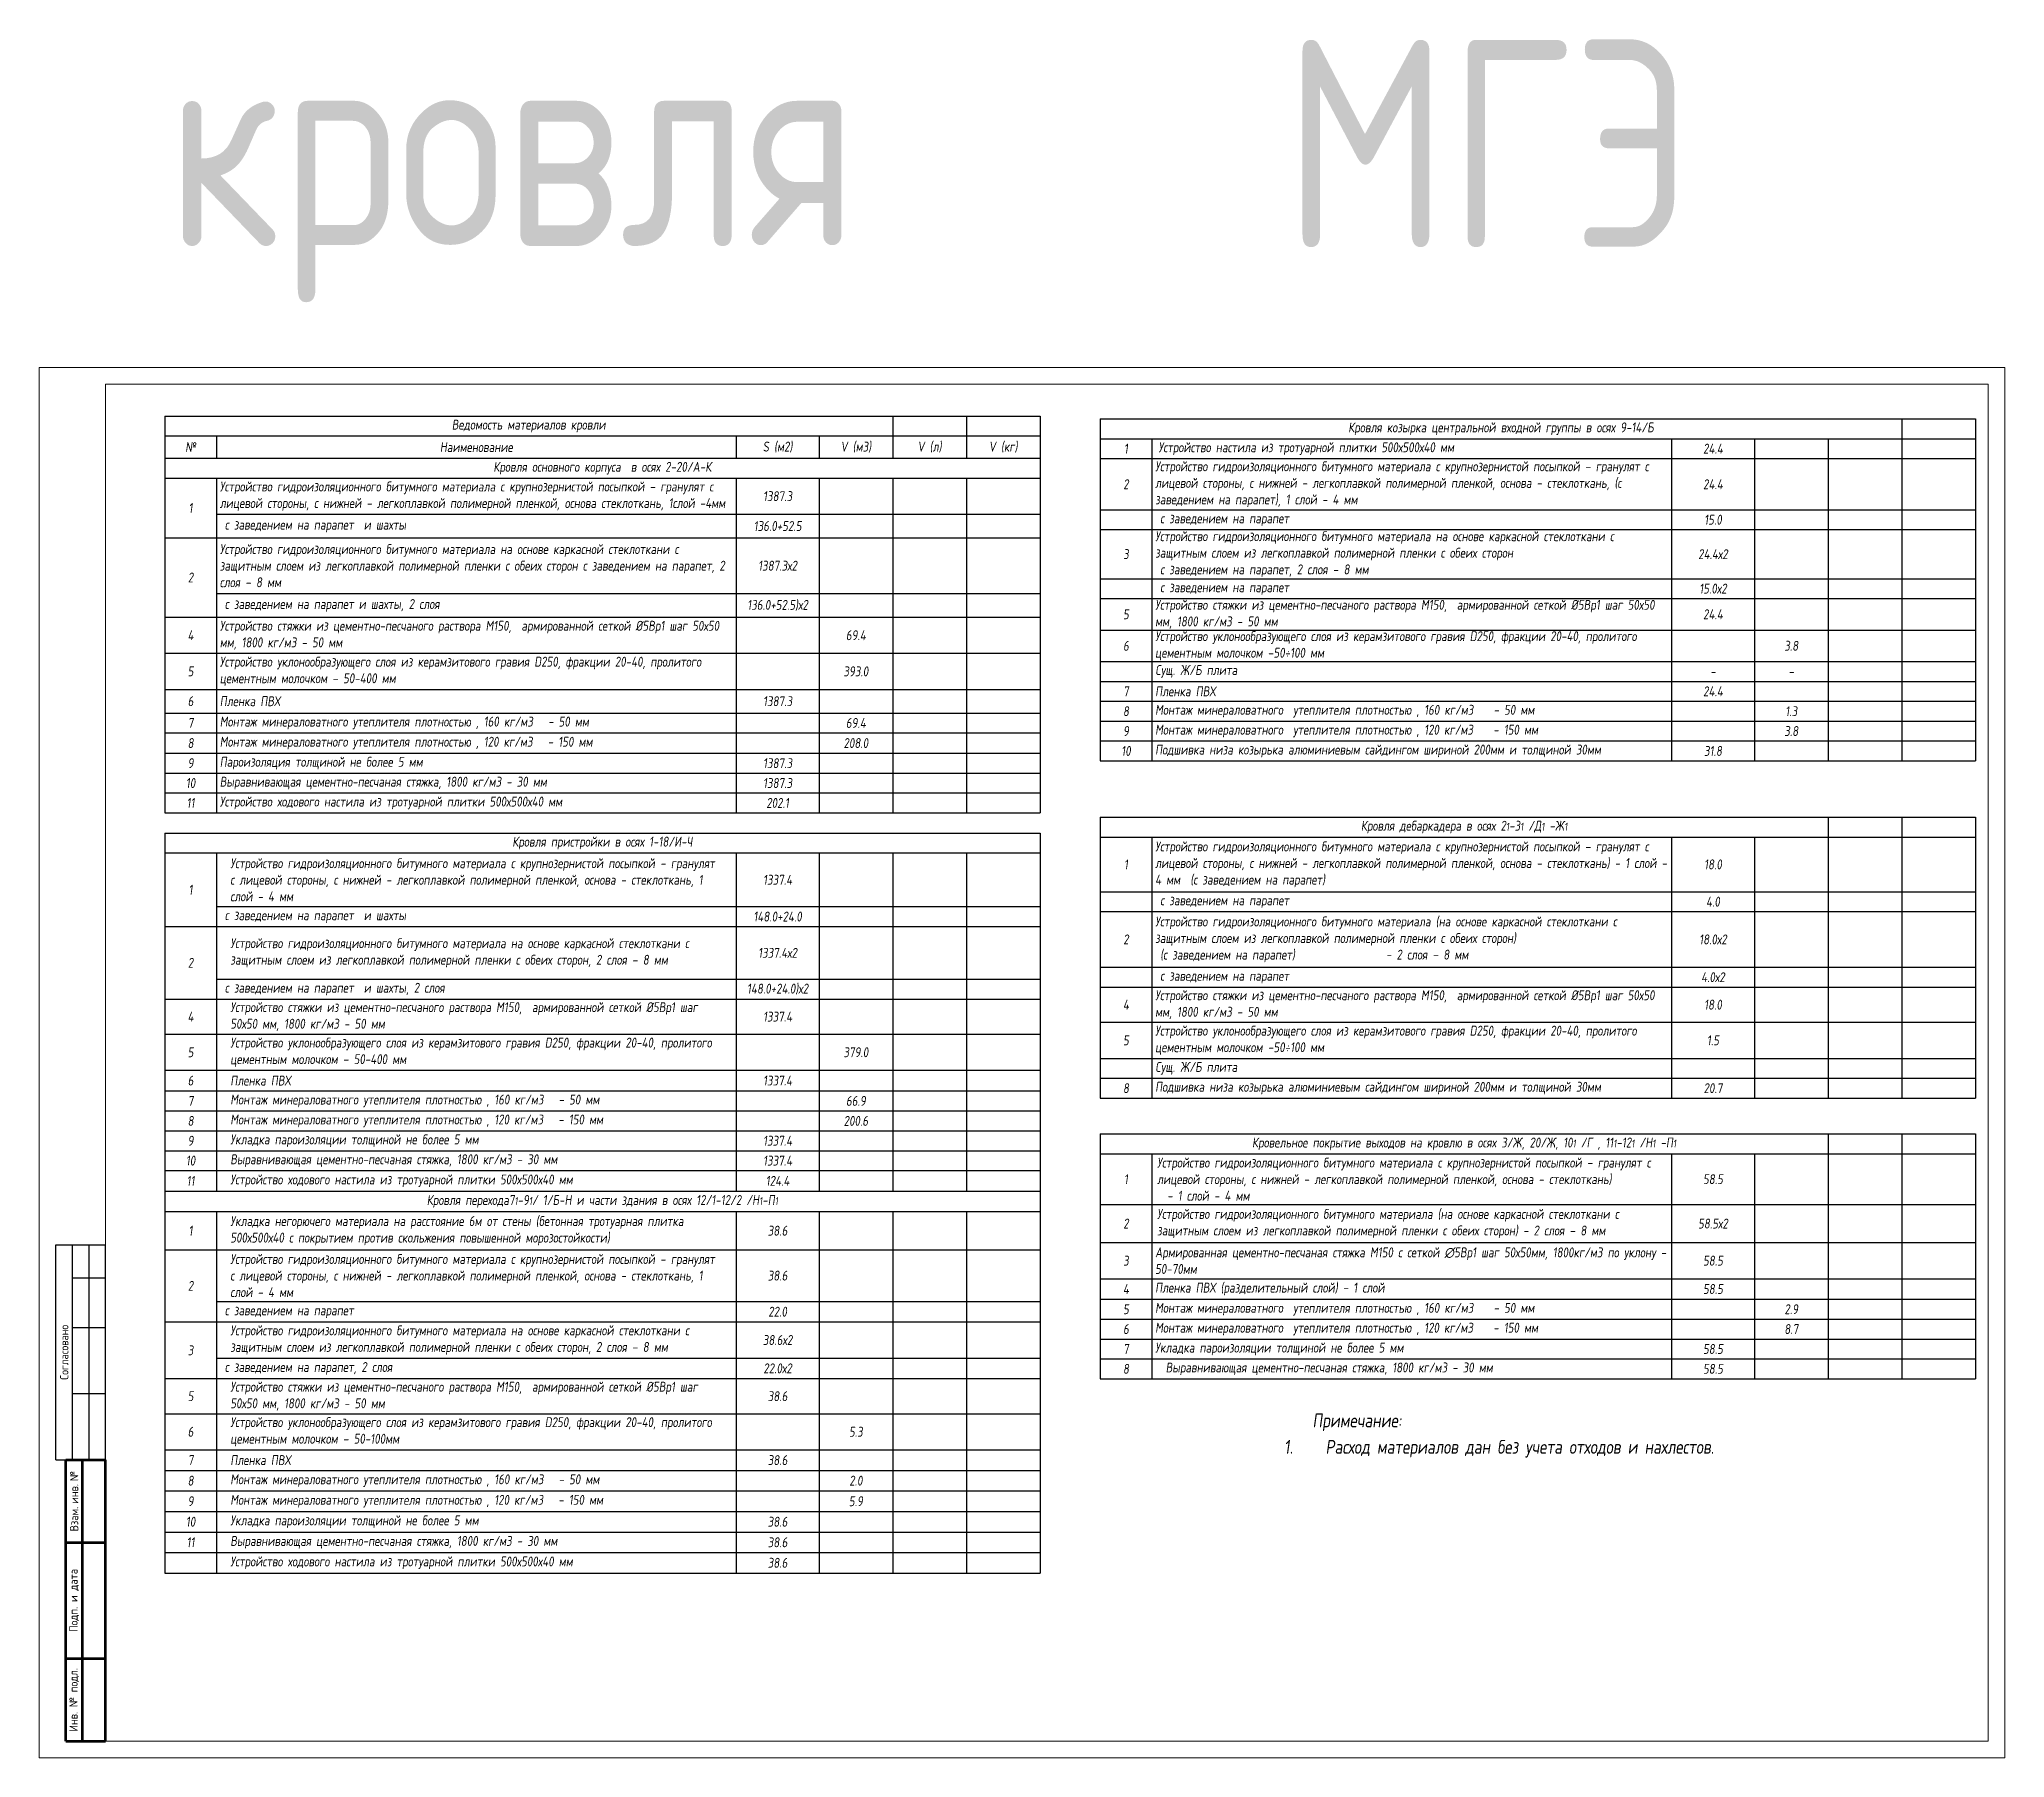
# Model space of a CAD drawing. Header units: millimetres. Extents: x 77165 to 11476408, y -193619 to 1121001.
# Drawn here: x 326028 to 385362, y 295456 to 347325 of the extents above; entities that cross this region are included whole.
import ezdxf

# ---------------------------------------------------------------- set-up
doc = ezdxf.new("R2010")
doc.units = ezdxf.units.MM
doc.layers.get('Defpoints').update_dxf_attribs({"color": 3})
doc.layers.add('!!ВК_Текст', color=7, linetype='Continuous')
doc.layers.add('11. Сплошная', color=7, linetype='Continuous', lineweight=9)
doc.styles.add('ISOCPEUR', font='isocpeur.ttf', dxfattribs={"width": 0.7, "height": 270})
doc.styles.add('ISOCPEUR_2', font='isocpeur.ttf', dxfattribs={"width": 0.9, "height": 300})
doc.styles.add('Архитект', font='isocpeur.ttf', dxfattribs={"width": 0.8, "oblique": 8})
doc.styles.add('М2', font='CS_Gost2304.shx')

msp = doc.modelspace()

# ---------------------------------------------------------------- texts
at = {"layer": '!!ВК_Текст', "insert": (363191.42267, 305844.81968), "char_height": 416.955, "width": 27281.7887489, "attachment_point": 1, "line_spacing_factor": 1.149209, "style": 'Архитект'}
msp.add_mtext('      Примечание:\\P\\pxi-3,l4,t4;1.^IРасход материалов дан без учета отходов и нахлестов.', dxfattribs=at)
at = {"color": 2, "lineweight": 35, "ltscale": 100, "style": 'М2'}
for s, p in [('МГЭ', (363601.08701, 341053.94607)), ('кровля', (329878.36104, 341086.08875))]:
    msp.add_text(s, height=6250, dxfattribs=at).set_placement(p)

# ---------------------------------------------------------------- blocks, each defined once
blk = doc.blocks.new('*T648')
at = {"layer": '11. Сплошная', "color": 0, "linetype": 'ByBlock', "lineweight": -2, "ltscale": 100, "transparency": 16777216}
for p, q in [((0, 0), (26425, 0)), ((0, 0), (0, -10325)), ((24201, 0), (24201, -10325)), ((26425, 0), (26425, -10325)), ((0, -600), (26425, -600)), ((1562, -600), (1562, -10325)), ((17252, -600), (17252, -10325)), ((19754, -600), (19754, -10325)), ((21978, -600), (21978, -10325)), ((0, -1200), (26425, -1200)), ((0, -2750), (26425, -2750)), ((0, -3340), (26425, -3340)), ((0, -4830), (26425, -4830)), ((0, -5420), (26425, -5420)), ((0, -6380), (26425, -6380)), ((0, -7325), (26425, -7325)), ((0, -7925), (26425, -7925)), ((0, -8525), (26425, -8525)), ((0, -9125), (26425, -9125)), ((0, -9725), (26425, -9725)), ((0, -10325), (26425, -10325))]:
    blk.add_line(p, q, dxfattribs=at)
at = {"layer": '11. Сплошная', "color": 0, "lineweight": 0, "ltscale": 100, "transparency": 16777216, "char_height": 300, "style": 'Архитект'}
for s, insert, width, attachment_point in [('Кровля козырка центральной входной группы в осях 9-14/Б', (12101, -300), 24001.22, 5), ('1', (781, -900), 1361.73, 5), ('Устройство настила из тротуарной плитки 500х500х40 мм', (1762, -900), 15290.36, 4), ('24.4', (18503, -900), 2302.27, 5), ('Устройство гидроизоляционного битумного материала с крупнозернистой посыпкой – гранулят с лицевой стороны, с нижней - легкоплавкой полимерной пленкой, основа - стеклоткань, (с заведением на парапет), 1 слой - 4 мм                    ', (1662, -1975), 15490.36, 4), ('2', (781, -1975), 1361.73, 5), ('24.4', (18503, -1975), 2302.27, 5), (' с заведением на парапет ', (1662, -3045), 15490.36, 4), ('15.0', (18503, -3045), 2302.27, 5), ('Устройство гидроизоляционного битумного материала на основе каркасной стеклоткани с защитным слоем из легкоплавкой полимерной пленки с обеих сторон^J с заведением на парапет, 2 слоя – 8 мм  ', (1662, -4085), 15490.36, 4), ('3', (781, -4085), 1361.73, 5), ('24.4х2', (18503, -4085), 2302.27, 5), (' с заведением на парапет ', (1662, -5125), 15490.36, 4), ('15.0х2', (18503, -5125), 2302.27, 5), ('5', (781, -5900), 1361.73, 5), ('Устройство стяжки из цементно-песчаного раствора М150,  армированной сеткой Ø5Вр1 шаг 50х50 мм, 1800 кг/м3 - 50 мм ', (1662, -5900), 15490.36, 4), ('24.4', (18503, -5900), 2302.27, 5), ('Устройство уклонообразующего слоя из керамзитового гравия D250, фракции 20-40, пролитого цементным молочком –50÷100 мм', (1662, -6852), 15490.36, 4), ('6', (781, -6852), 1361.73, 5), ('3.8', (20866, -6852), 2023.43, 5), ('Cущ. Ж/Б плита', (1662, -7625), 15490.36, 4), ('-', (18503, -7625), 2302.27, 5), ('-', (20866, -7625), 2023.43, 5), ('7', (781, -8225), 1361.73, 5), ('Пленка ПВХ', (1662, -8225), 15490.36, 4), ('24.4', (18503, -8225), 2302.27, 5), ('8', (781, -8825), 1361.73, 5), ('Монтаж минераловатного  утеплителя плотностью , 160 кг/м3    - 50 мм', (1662, -8825), 15490.36, 4), ('1.3', (20866, -8825), 2023.43, 5), ('9', (781, -9425), 1361.73, 5), ('Монтаж минераловатного  утеплителя плотностью , 120 кг/м3    - 150 мм', (1662, -9425), 15490.36, 4), ('3.8', (20866, -9425), 2023.43, 5), ('10', (781, -10025), 1361.73, 5), ('Подшивка низа козырька алюминиевым сайдингом шириной 200мм и толщиной 30мм', (1662, -10025), 15490.36, 4), ('31.8', (18503, -10025), 2302.27, 5)]:
    blk.add_mtext(s, dxfattribs=dict(at, insert=insert, width=width, attachment_point=attachment_point))
blk = doc.blocks.new('*T649')
at = {"layer": '11. Сплошная', "color": 0, "linetype": 'ByBlock', "lineweight": -2, "ltscale": 100, "transparency": 16777216}
for p, q in [((0, 0), (26425, 0)), ((0, 0), (0, -11978)), ((21978, 0), (21978, -1274)), ((24201, 0), (24201, -1274)), ((26425, 0), (26425, -11978)), ((0, -600), (26425, -600)), ((1562, -600), (1562, -1274)), ((17252, -600), (17252, -1274)), ((19754, -600), (19754, -1274)), ((0, -1274), (26425, -1274)), ((0, -1874), (26425, -1874)), ((1562, -1874), (1562, -11978)), ((17252, -1874), (17252, -11978)), ((19754, -1874), (19754, -11978)), ((21978, -1874), (21978, -11978)), ((24201, -1874), (24201, -11978)), ((1562, -2964), (26425, -2964)), ((0, -3677), (26425, -3677)), ((1562, -5357), (26425, -5357)), ((0, -6070), (26425, -6070)), ((0, -7160), (26425, -7160)), ((0, -8250), (26425, -8250)), ((0, -8964), (26425, -8964)), ((0, -9564), (26425, -9564)), ((0, -10178), (26425, -10178)), ((0, -10778), (26425, -10778)), ((0, -11378), (26425, -11378)), ((0, -11978), (26425, -11978))]:
    blk.add_line(p, q, dxfattribs=at)
at = {"layer": '11. Сплошная', "color": 0, "lineweight": 0, "ltscale": 100, "transparency": 16777216, "char_height": 300, "style": 'Архитект'}
for s, insert, width, attachment_point in [('Ведомость материалов кровли', (10989, -300), 21917.1, 5), ('№', (781, -937), 1501.04, 5), ('Наименование', (9407, -937), 15629.67, 5), ('S (м2)', (18503, -937), 2188.77, 5), ('V (м3)', (20866, -937), 1909.93, 5), ('V (л)', (23090, -937), 1909.93, 5), ('V (кг)', (25313, -937), 1909.93, 5), ('Кровля основного корпуса  в осях 2-20/А-К', (13212, -1574), 26363.95, 5), ('Устройство гидроизоляционного битумного материала с крупнозернистой посыпкой – гранулят с лицевой стороны, с нижней - легкоплавкой полимерной пленкой, основа стеклоткань, 1слой -4мм                    ', (1662, -2418), 15490.36, 4), ('1387.3', (18503, -2418), 2188.77, 5), ('1', (781, -2775), 1501.04, 5), (' с заведением на парапет  и шахты', (1662, -3320), 15490.36, 4), ('136.0+52.5', (18503, -3320), 2188.77, 5), ('Устройство гидроизоляционного битумного материала на основе каркасной стеклоткани с защитным слоем из легкоплавкой полимерной пленки с обеих сторон с заведением на парапет, 2 слоя – 8 мм  ', (1662, -4517), 15490.36, 4), ('2', (781, -4874), 1501.04, 5), ('1387.3х2', (18503, -4517), 2188.77, 5), (' с заведением на парапет и шахты, 2 слоя', (1662, -5714), 15490.36, 4), ('136.0+52.5)х2', (18503, -5714), 2188.77, 5), ('4', (781, -6616), 1501.04, 5), ('Устройство стяжки из цементно-песчаного раствора М150,  армированной сеткой Ø5Вр1 шаг 50х50 мм, 1800 кг/м3 - 50 мм ', (1662, -6616), 15490.36, 4), ('69.4', (20866, -6616), 1909.93, 5), ('5', (781, -7706), 1501.04, 5), ('Устройство уклонообразующего слоя из керамзитового гравия D250, фракции 20-40, пролитого цементным молочком – 50-400 мм', (1662, -7706), 15490.36, 4), ('393.0', (20866, -7706), 1909.93, 5), ('6', (781, -8607), 1501.04, 5), ('Пленка ПВХ', (1662, -8607), 15490.36, 4), ('1387.3', (18503, -8607), 2188.77, 5), ('7', (781, -9264), 1501.04, 5), ('Монтаж минераловатного утеплителя плотностью , 160 кг/м3   - 50 мм', (1662, -9264), 15490.36, 4), ('69.4', (20866, -9264), 1909.93, 5), ('8', (781, -9871), 1501.04, 5), ('Монтаж минераловатного утеплителя плотностью , 120 кг/м3   - 150 мм', (1662, -9871), 15490.36, 4), ('208.0', (20866, -9871), 1909.93, 5), ('9', (781, -10478), 1501.04, 5), ('Пароизоляция толщиной не более 5 мм', (1662, -10478), 15490.36, 4), ('1387.3', (18503, -10478), 2188.77, 5), ('10', (781, -11078), 1501.04, 5), ('Выравнивающая цементно-песчаная стяжка, 1800 кг/м3 - 30 мм', (1662, -11078), 15490.36, 4), ('1387.3', (18503, -11078), 2188.77, 5), ('11', (781, -11678), 1501.04, 5), ('Устройство ходового настила из тротуарной плитки 500х500х40 мм', (1662, -11678), 15490.36, 4), ('202.1', (18503, -11678), 2188.77, 5)]:
    blk.add_mtext(s, dxfattribs=dict(at, insert=insert, width=width, attachment_point=attachment_point))
blk = doc.blocks.new('*T650')
at = {"layer": '11. Сплошная', "color": 0, "linetype": 'ByBlock', "lineweight": -2, "ltscale": 100, "transparency": 16777216}
for p, q in [((0, 0), (26425, 0)), ((0, 0), (0, -8480)), ((21978, 0), (21978, -8480)), ((24201, 0), (24201, -8480)), ((26425, 0), (26425, -8480)), ((0, -600), (26425, -600)), ((1562, -600), (1562, -8480)), ((17252, -600), (17252, -8480)), ((19754, -600), (19754, -8480)), ((0, -2250), (26425, -2250)), ((0, -2850), (26425, -2850)), ((0, -4530), (26425, -4530)), ((0, -5130), (26425, -5130)), ((0, -6190), (26425, -6190)), ((0, -7280), (26425, -7280)), ((0, -7880), (26425, -7880)), ((0, -8480), (26425, -8480))]:
    blk.add_line(p, q, dxfattribs=at)
at = {"layer": '11. Сплошная', "color": 0, "lineweight": 0, "ltscale": 100, "transparency": 16777216, "char_height": 300}
for s, insert, width, attachment_point, style in [('Кровля дебаркадера в осях 2{\\H0.8x;1}-3{\\H0.8x;1} /Д{\\H0.8x;1} -Ж{\\H0.8x;1}', (10989, -300), 21917.1, 5, 'Архитект'), ('Устройство гидроизоляционного битумного материала с крупнозернистой посыпкой – гранулят с лицевой стороны, с нижней - легкоплавкой полимерной пленкой, основа - стеклоткань) - 1 слой - 4 мм  (с заведением на парапет)', (1662, -1425), 15490.36, 4, 'Архитект'), ('1', (781, -1425), 1501.04, 5, 'Архитект'), ('18.0', (18503, -1425), 2188.77, 5, 'Архитект'), (' с заведением на парапет ', (1662, -2550), 15490.36, 4, 'Архитект'), ('4.0', (18503, -2550), 2188.77, 5, 'Архитект'), ('2', (781, -3690), 1501.04, 5, 'Архитект'), ('{\\Q8;\\W0.8;Устройство гидроизоляционного битумного материала (на основе каркасной стеклоткани с защитным слоем из легкоплавкой полимерной пленки с обеих сторон)^J (с заведением на парапет)                  - 2 слоя – 8 мм  }', (1662, -3690), 15490.36, 4, 'ISOCPEUR'), ('18.0х2', (18503, -3690), 2188.77, 5, 'Архитект'), (' с заведением на парапет ', (1662, -4830), 15490.36, 4, 'Архитект'), ('4.0х2', (18503, -4830), 2188.77, 5, 'Архитект'), ('{\\Q8;\\W0.8;Устройство стяжки из цементно-песчаного раствора М150,  армированной сеткой Ø5Вр1 шаг 50х50 мм, 1800 кг/м3 - 50 мм}', (1662, -5660), 15490.36, 4, 'ISOCPEUR'), ('4', (781, -5660), 1501.04, 5, 'Архитект'), ('18.0', (18503, -5660), 2188.77, 5, 'Архитект'), ('{\\Q8;\\W0.8;Устройство уклонообразующего слоя из керамзитового гравия D250, фракции 20-40, пролитого цементным молочком –50÷100 мм}', (1662, -6735), 15490.36, 4, 'ISOCPEUR'), ('5', (781, -6735), 1501.04, 5, 'Архитект'), ('1.5', (18503, -6735), 2188.77, 5, 'Архитект'), ('Cущ. Ж/Б плита', (1662, -7580), 15490.36, 4, 'Архитект'), ('8', (781, -8180), 1501.04, 5, 'Архитект'), ('{\\Q8;\\W0.8;Подшивка низа козырька алюминиевым сайдингом шириной 200мм и толщиной 30мм}', (1662, -8180), 15490.36, 4, 'ISOCPEUR'), ('20.7', (18503, -8180), 2188.77, 5, 'Архитект')]:
    blk.add_mtext(s, dxfattribs=dict(at, insert=insert, width=width, attachment_point=attachment_point, style=style))
blk = doc.blocks.new('*T651')
at = {"layer": '11. Сплошная', "color": 0, "linetype": 'ByBlock', "lineweight": -2, "ltscale": 100, "transparency": 16777216}
for p, q in [((0, 0), (26425, 0)), ((0, 0), (0, -22337)), ((26425, 0), (26425, -22337)), ((0, -600), (26425, -600)), ((1562, -600), (1562, -10807)), ((17252, -600), (17252, -10807)), ((19754, -600), (19754, -10807)), ((21978, -600), (21978, -10807)), ((24201, -600), (24201, -10807)), ((1562, -2220), (26425, -2220)), ((0, -2820), (26425, -2820)), ((1562, -4410), (26425, -4410)), ((0, -5010), (26425, -5010)), ((0, -6070), (26425, -6070)), ((0, -7160), (26425, -7160)), ((0, -7780), (26425, -7780)), ((0, -8387), (26425, -8387)), ((0, -8987), (26425, -8987)), ((0, -9587), (26425, -9587)), ((0, -10187), (26425, -10187)), ((0, -10807), (26425, -10807)), ((0, -11427), (26425, -11427)), ((1562, -11427), (1562, -22337)), ((17252, -11427), (17252, -22337)), ((19754, -11427), (19754, -22337)), ((21978, -11427), (21978, -22337)), ((24201, -11427), (24201, -22337)), ((0, -12577), (26425, -12577)), ((1562, -14137), (26425, -14137)), ((0, -14757), (26425, -14757)), ((1562, -15847), (26425, -15847)), ((0, -16467), (26425, -16467)), ((0, -17527), (26425, -17527)), ((0, -18617), (26425, -18617)), ((0, -19237), (26425, -19237)), ((0, -19857), (26425, -19857)), ((0, -20477), (26425, -20477)), ((0, -21097), (26425, -21097)), ((0, -21717), (26425, -21717)), ((0, -22337), (26425, -22337))]:
    blk.add_line(p, q, dxfattribs=at)
at = {"layer": '11. Сплошная', "color": 0, "lineweight": 0, "ltscale": 100, "transparency": 16777216, "char_height": 300, "style": 'Архитект'}
for s, insert, width, attachment_point in [('Кровля пристройки в осях 1-18/И-Ч', (13212, -300), 26363.95, 5), ('Устройство гидроизоляционного битумного материала с крупнозернистой посыпкой – гранулят с лицевой стороны, с нижней - легкоплавкой полимерной пленкой, основа - стеклоткань, 1 слой - 4 мм                    ', (1980, -1410), 14854.36, 4), ('1', (781, -1710), 1501.04, 5), ('1337.4', (18503, -1410), 2188.77, 5), (' с заведением на парапет  и шахты', (1662, -2520), 15490.36, 4), ('148.0+24.0', (18503, -2520), 2188.77, 5), ('Устройство гидроизоляционного битумного материала на основе каркасной стеклоткани с защитным слоем из легкоплавкой полимерной пленки с обеих сторон, 2 слоя – 8 мм  ', (1980, -3615), 14854.36, 4), ('1337.4х2', (18503, -3615), 2188.77, 5), ('2', (781, -3915), 1501.04, 5), (' с заведением на парапет  и шахты, 2 слоя', (1662, -4710), 15490.36, 4), ('148.0+24.0)х2', (18503, -4710), 2188.77, 5), ('Устройство стяжки из цементно-песчаного раствора М150,  армированной сеткой Ø5Вр1 шаг 50х50 мм, 1800 кг/м3 - 50 мм ', (1980, -5540), 14854.36, 4), ('4', (781, -5540), 1501.04, 5), ('1337.4', (18503, -5540), 2188.77, 5), ('5', (781, -6615), 1501.04, 5), ('Устройство уклонообразующего слоя из керамзитового гравия D250, фракции 20-40, пролитого цементным молочком – 50-400 мм', (1980, -6615), 14854.36, 4), ('379.0', (20866, -6615), 1909.93, 5), ('6', (781, -7470), 1501.04, 5), ('Пленка ПВХ', (1980, -7470), 14854.36, 4), ('1337.4', (18503, -7470), 2188.77, 5), ('7', (781, -8084), 1501.04, 5), ('Монтаж минераловатного утеплителя плотностью , 160 кг/м3   - 50 мм', (1980, -8084), 14854.36, 4), ('66.9', (20866, -8084), 1909.93, 5), ('8', (781, -8687), 1501.04, 5), ('Монтаж минераловатного утеплителя плотностью , 120 кг/м3   - 150 мм', (1980, -8687), 14854.36, 4), ('200.6', (20866, -8687), 1909.93, 5), ('9', (781, -9287), 1501.04, 5), ('Укладка пароизоляции толщиной не более 5 мм', (1980, -9287), 14854.36, 4), ('1337.4', (18503, -9287), 2188.77, 5), ('10', (781, -9887), 1501.04, 5), ('Выравнивающая цементно-песчаная стяжка, 1800 кг/м3 - 30 мм', (1980, -9887), 14854.36, 4), ('1337.4', (18503, -9887), 2188.77, 5), ('11', (781, -10497), 1501.04, 5), ('Устройство ходового настила из тротуарной плитки 500х500х40 мм', (1980, -10497), 14854.36, 4), ('124.4', (18503, -10497), 2188.77, 5), ('Кровля перехода7{\\H0.8x;1}-9{\\H0.8x;1}/ 1/Б-Н и части здания в осях 12/1-12/2 /Н{\\H0.8x;1}-П{\\H0.8x;1}', (13212, -11117), 26363.95, 5), ('1', (781, -12002), 1501.04, 5), ('Укладка негорючего материала на расстояние 6м от стены (бетонная тротуарная плитка 500х500х40 с покрытием против скольжения повышенной морозостойкости)', (1980, -12002), 14854.36, 4), ('38.6', (18503, -12002), 2188.77, 5), ('Устройство гидроизоляционного битумного материала с крупнозернистой посыпкой – гранулят с лицевой стороны, с нижней - легкоплавкой полимерной пленкой, основа - стеклоткань, 1 слой - 4 мм                    ', (1980, -13357), 14854.36, 4), ('2', (781, -13667), 1501.04, 5), ('38.6', (18503, -13357), 2188.77, 5), (' с заведением на парапет', (1662, -14447), 15490.36, 4), ('22.0', (18503, -14447), 2188.77, 5), ('Устройство гидроизоляционного битумного материала на основе каркасной стеклоткани с защитным слоем из легкоплавкой полимерной пленки с обеих сторон, 2 слоя – 8 мм  ', (1980, -15302), 14854.36, 4), ('38.6х2', (18503, -15302), 2188.77, 5), ('3', (781, -15612), 1501.04, 5), (' с заведением на парапет, 2 слоя', (1662, -16157), 15490.36, 4), ('22.0х2', (18503, -16157), 2188.77, 5), ('Устройство стяжки из цементно-песчаного раствора М150,  армированной сеткой Ø5Вр1 шаг 50х50 мм, 1800 кг/м3 - 50 мм ', (1980, -16997), 14854.36, 4), ('5', (781, -16997), 1501.04, 5), ('38.6', (18503, -16997), 2188.77, 5), ('Устройство уклонообразующего слоя из керамзитового гравия D250, фракции 20-40, пролитого цементным молочком – 50-100мм', (1980, -18072), 14854.36, 4), ('6', (781, -18072), 1501.04, 5), ('5.3', (20866, -18072), 1909.93, 5), ('7', (781, -18927), 1501.04, 5), ('Пленка ПВХ', (1980, -18927), 14854.36, 4), ('38.6', (18503, -18927), 2188.77, 5), ('8', (781, -19547), 1501.04, 5), ('Монтаж минераловатного утеплителя плотностью , 160 кг/м3   - 50 мм', (1980, -19547), 14854.36, 4), ('2.0', (20866, -19547), 1909.93, 5), ('9', (781, -20167), 1501.04, 5), ('Монтаж минераловатного утеплителя плотностью , 120 кг/м3   - 150 мм', (1980, -20167), 14854.36, 4), ('5.9', (20866, -20167), 1909.93, 5), ('10', (781, -20787), 1501.04, 5), ('Укладка пароизоляции толщиной не более 5 мм', (1980, -20787), 14854.36, 4), ('38.6', (18503, -20787), 2188.77, 5), ('11', (781, -21407), 1501.04, 5), ('Выравнивающая цементно-песчаная стяжка, 1800 кг/м3 - 30 мм', (1980, -21407), 14854.36, 4), ('38.6', (18503, -21407), 2188.77, 5), ('Устройство ходового настила из тротуарной плитки 500х500х40 мм', (1980, -22027), 14854.36, 4), ('38.6', (18503, -22027), 2188.77, 5)]:
    blk.add_mtext(s, dxfattribs=dict(at, insert=insert, width=width, attachment_point=attachment_point))
blk = doc.blocks.new('*T652')
at = {"layer": '11. Сплошная', "color": 0, "linetype": 'ByBlock', "lineweight": -2, "ltscale": 100, "transparency": 16777216}
for p, q in [((0, 0), (26425, 0)), ((0, 0), (0, -600)), ((21978, 0), (21978, -600)), ((24201, 0), (24201, -7390)), ((26425, 0), (26425, -7390)), ((0, -600), (26425, -600)), ((1562, -2130), (26425, -2130)), ((1562, -3280), (26425, -3280)), ((21978, -3280), (21978, -4990)), ((0, -4370), (0, -7390)), ((1562, -4370), (26425, -4370)), ((1562, -4370), (1562, -7390)), ((17252, -4370), (17252, -7390)), ((0, -4990), (26425, -4990)), ((19754, -4990), (19754, -6190)), ((0, -5590), (26425, -5590)), ((0, -6190), (26425, -6190)), ((21978, -6190), (21978, -7390)), ((0, -6790), (26425, -6790)), ((0, -7390), (26425, -7390))]:
    blk.add_line(p, q, dxfattribs=at)
at = {"layer": '11. Сплошная', "color": 0, "lineweight": -2, "ltscale": 100, "transparency": 16777216}
for p, q in [((0, -600), (0, -4370)), ((1562, -600), (1562, -4370)), ((17252, -600), (17252, -4370)), ((19754, -600), (19754, -4990)), ((21978, -600), (21978, -3280)), ((0, -2130), (1562, -2130)), ((0, -3280), (1562, -3280)), ((0, -4370), (1562, -4370)), ((21978, -4990), (21978, -6190)), ((19754, -6190), (19754, -7390))]:
    blk.add_line(p, q, dxfattribs=at)
at = {"layer": '11. Сплошная', "color": 0, "lineweight": 0, "ltscale": 100, "transparency": 16777216, "char_height": 300, "style": 'Архитект'}
for s, insert, width, attachment_point in [('Кровельное покрытие выходов на кровлю в осях 3/Ж, 20/Ж, 10{\\H0.8x;1} /Г , 11{\\H0.8x;1}-12{\\H0.8x;1} /Н{\\H0.8x;1} -П{\\H0.8x;1}', (10989, -300), 21917.1, 5), ('Устройство гидроизоляционного битумного материала с крупнозернистой посыпкой – гранулят с лицевой стороны, с нижней - легкоплавкой полимерной пленкой, основа - стеклоткань)              - 1 слой - 4 мм                    ', (1721, -1365), 15372.55, 4), ('1', (781, -1365), 1243.92, 5), ('58.5', (18503, -1365), 2184.46, 5), ('Устройство гидроизоляционного битумного материала (на основе каркасной стеклоткани с защитным слоем из легкоплавкой полимерной пленки с обеих сторон) - 2 слоя – 8 мм  ', (1721, -2705), 15372.55, 4), ('2', (781, -2705), 1243.92, 5), ('58.5х2', (18503, -2705), 2184.46, 5), ('Армированная цементно-песчаная стяжка М150 с сеткой ∅5Вр1 шаг 50х50мм, 1800кг/м3 по уклону - 50-70мм', (1662, -3825), 15490.36, 4), ('3', (781, -3825), 1243.92, 5), ('58.5', (18503, -3825), 2184.46, 5), ('4', (781, -4680), 1501.04, 5), ('Пленка ПВХ (разделительный слой) - 1 слой    ', (1662, -4680), 15490.36, 4), ('58.5', (18503, -4680), 2184.46, 5), ('5', (781, -5290), 1501.04, 5), ('Монтаж минераловатного  утеплителя плотностью , 160 кг/м3    - 50 мм', (1662, -5290), 15490.36, 4), ('2.9', (20866, -5290), 1905.61, 5), ('6', (781, -5890), 1501.04, 5), ('Монтаж минераловатного  утеплителя плотностью , 120 кг/м3    - 150 мм', (1662, -5890), 15490.36, 4), ('8.7', (20866, -5890), 1905.61, 5), ('7', (781, -6490), 1501.04, 5), ('Укладка пароизоляции толщиной не более 5 мм^J', (1662, -6490), 15490.36, 4), ('58.5', (18503, -6490), 2184.46, 5), ('8', (781, -7090), 1501.04, 5), ('Выравнивающая цементно-песчаная стяжка, 1800 кг/м3 - 30 мм', (1980, -7090), 14854.36, 4), ('58.5', (18503, -7090), 2184.46, 5)]:
    blk.add_mtext(s, dxfattribs=dict(at, insert=insert, width=width, attachment_point=attachment_point))
blk = doc.blocks.new('*T653')
at = {"layer": '11. Сплошная', "color": 0, "lineweight": 53, "ltscale": 100, "transparency": 16777216}
for p, q in [((0, 0), (0, 8491)), ((0, 8491), (1199, 8491)), ((499, 0), (499, 8491)), ((1199, 0), (1199, 8491)), ((0, 5993), (1199, 5993)), ((0, 2497), (1199, 2497)), ((0, 0), (1199, 0))]:
    blk.add_line(p, q, dxfattribs=at)
at = {"layer": '11. Сплошная', "color": 7, "ltscale": 100, "transparency": 16777216, "char_height": 249.72, "attachment_point": 5, "rotation": 90, "style": 'ISOCPEUR_2'}
for s, insert, width in [('Взам.{\\fArial|b0|i0|c0|p34;\\~}инв.{\\fArial|b0|i0|c0|p34;\\~}№', (250, 7242), 2397.32), ('Подп. и дата', (250, 4245), 3396.2), ('Инв. № подл.', (250, 1249), 2397.32)]:
    blk.add_mtext(s, dxfattribs=dict(at, insert=insert, width=width))
blk = doc.blocks.new('*T654')
at = {"layer": '11. Сплошная', "color": 0, "linetype": 'ByBlock', "lineweight": 25, "ltscale": 100, "transparency": 16777216}
for p, q in [((0, 0), (0, 6493)), ((0, 6493), (1498, 6493)), ((499, 0), (499, 6493)), ((999, 0), (999, 6493)), ((1498, 0), (1498, 6493)), ((499, 5494), (1498, 5494)), ((499, 3996), (1498, 3996)), ((499, 1998), (1498, 1998)), ((0, 0), (1498, 0))]:
    blk.add_line(p, q, dxfattribs=at)
at = {"layer": '11. Сплошная', "color": 7, "ltscale": 100, "transparency": 16777216, "insert": (250, 3246), "char_height": 249.72, "width": 6392.85, "attachment_point": 5, "rotation": 90, "style": 'ISOCPEUR_2'}
blk.add_mtext('Согласовано', dxfattribs=at)

# ---------------------------------------------------------------- linework, layer by layer
at = {"layer": 'Defpoints', "linetype": 'Continuous', "lineweight": 18}
for points in [[(385362.14125, 295455.54336), (385362.14125, 337415.13339), (326028.02851, 337415.13339), (326028.02851, 295455.54336)], [(384862.14125, 295955.54336), (384862.14125, 336915.13339), (328028.02851, 336915.13339), (328028.02851, 295955.54336)]]:
    msp.add_lwpolyline(points, close=True, dxfattribs=at)

# ---------------------------------------------------------------- block references
for name, p in [('*T649', (329814.42727, 335952.6159)), ('*T648', (358053.42267, 335869.31968)), ('*T650', (358053.42267, 323844.81968)), ('*T651', (329814.42727, 323364.60467)), ('*T652', (358053.42267, 314282.81968)), ('*T654', (326529.70461, 304446.04542)), ('*T653', (326829.36939, 295955.54336))]:
    msp.add_blockref(name, p)

msp.set_redraw_order([(e.dxf.handle, doc.entitydb.next_handle()) for e in msp.query("TEXT MTEXT ATTDEF DIMENSION ARC_DIMENSION")])  # texts and dimensions are drawn at this point

doc.saveas('drawing.dxf')
